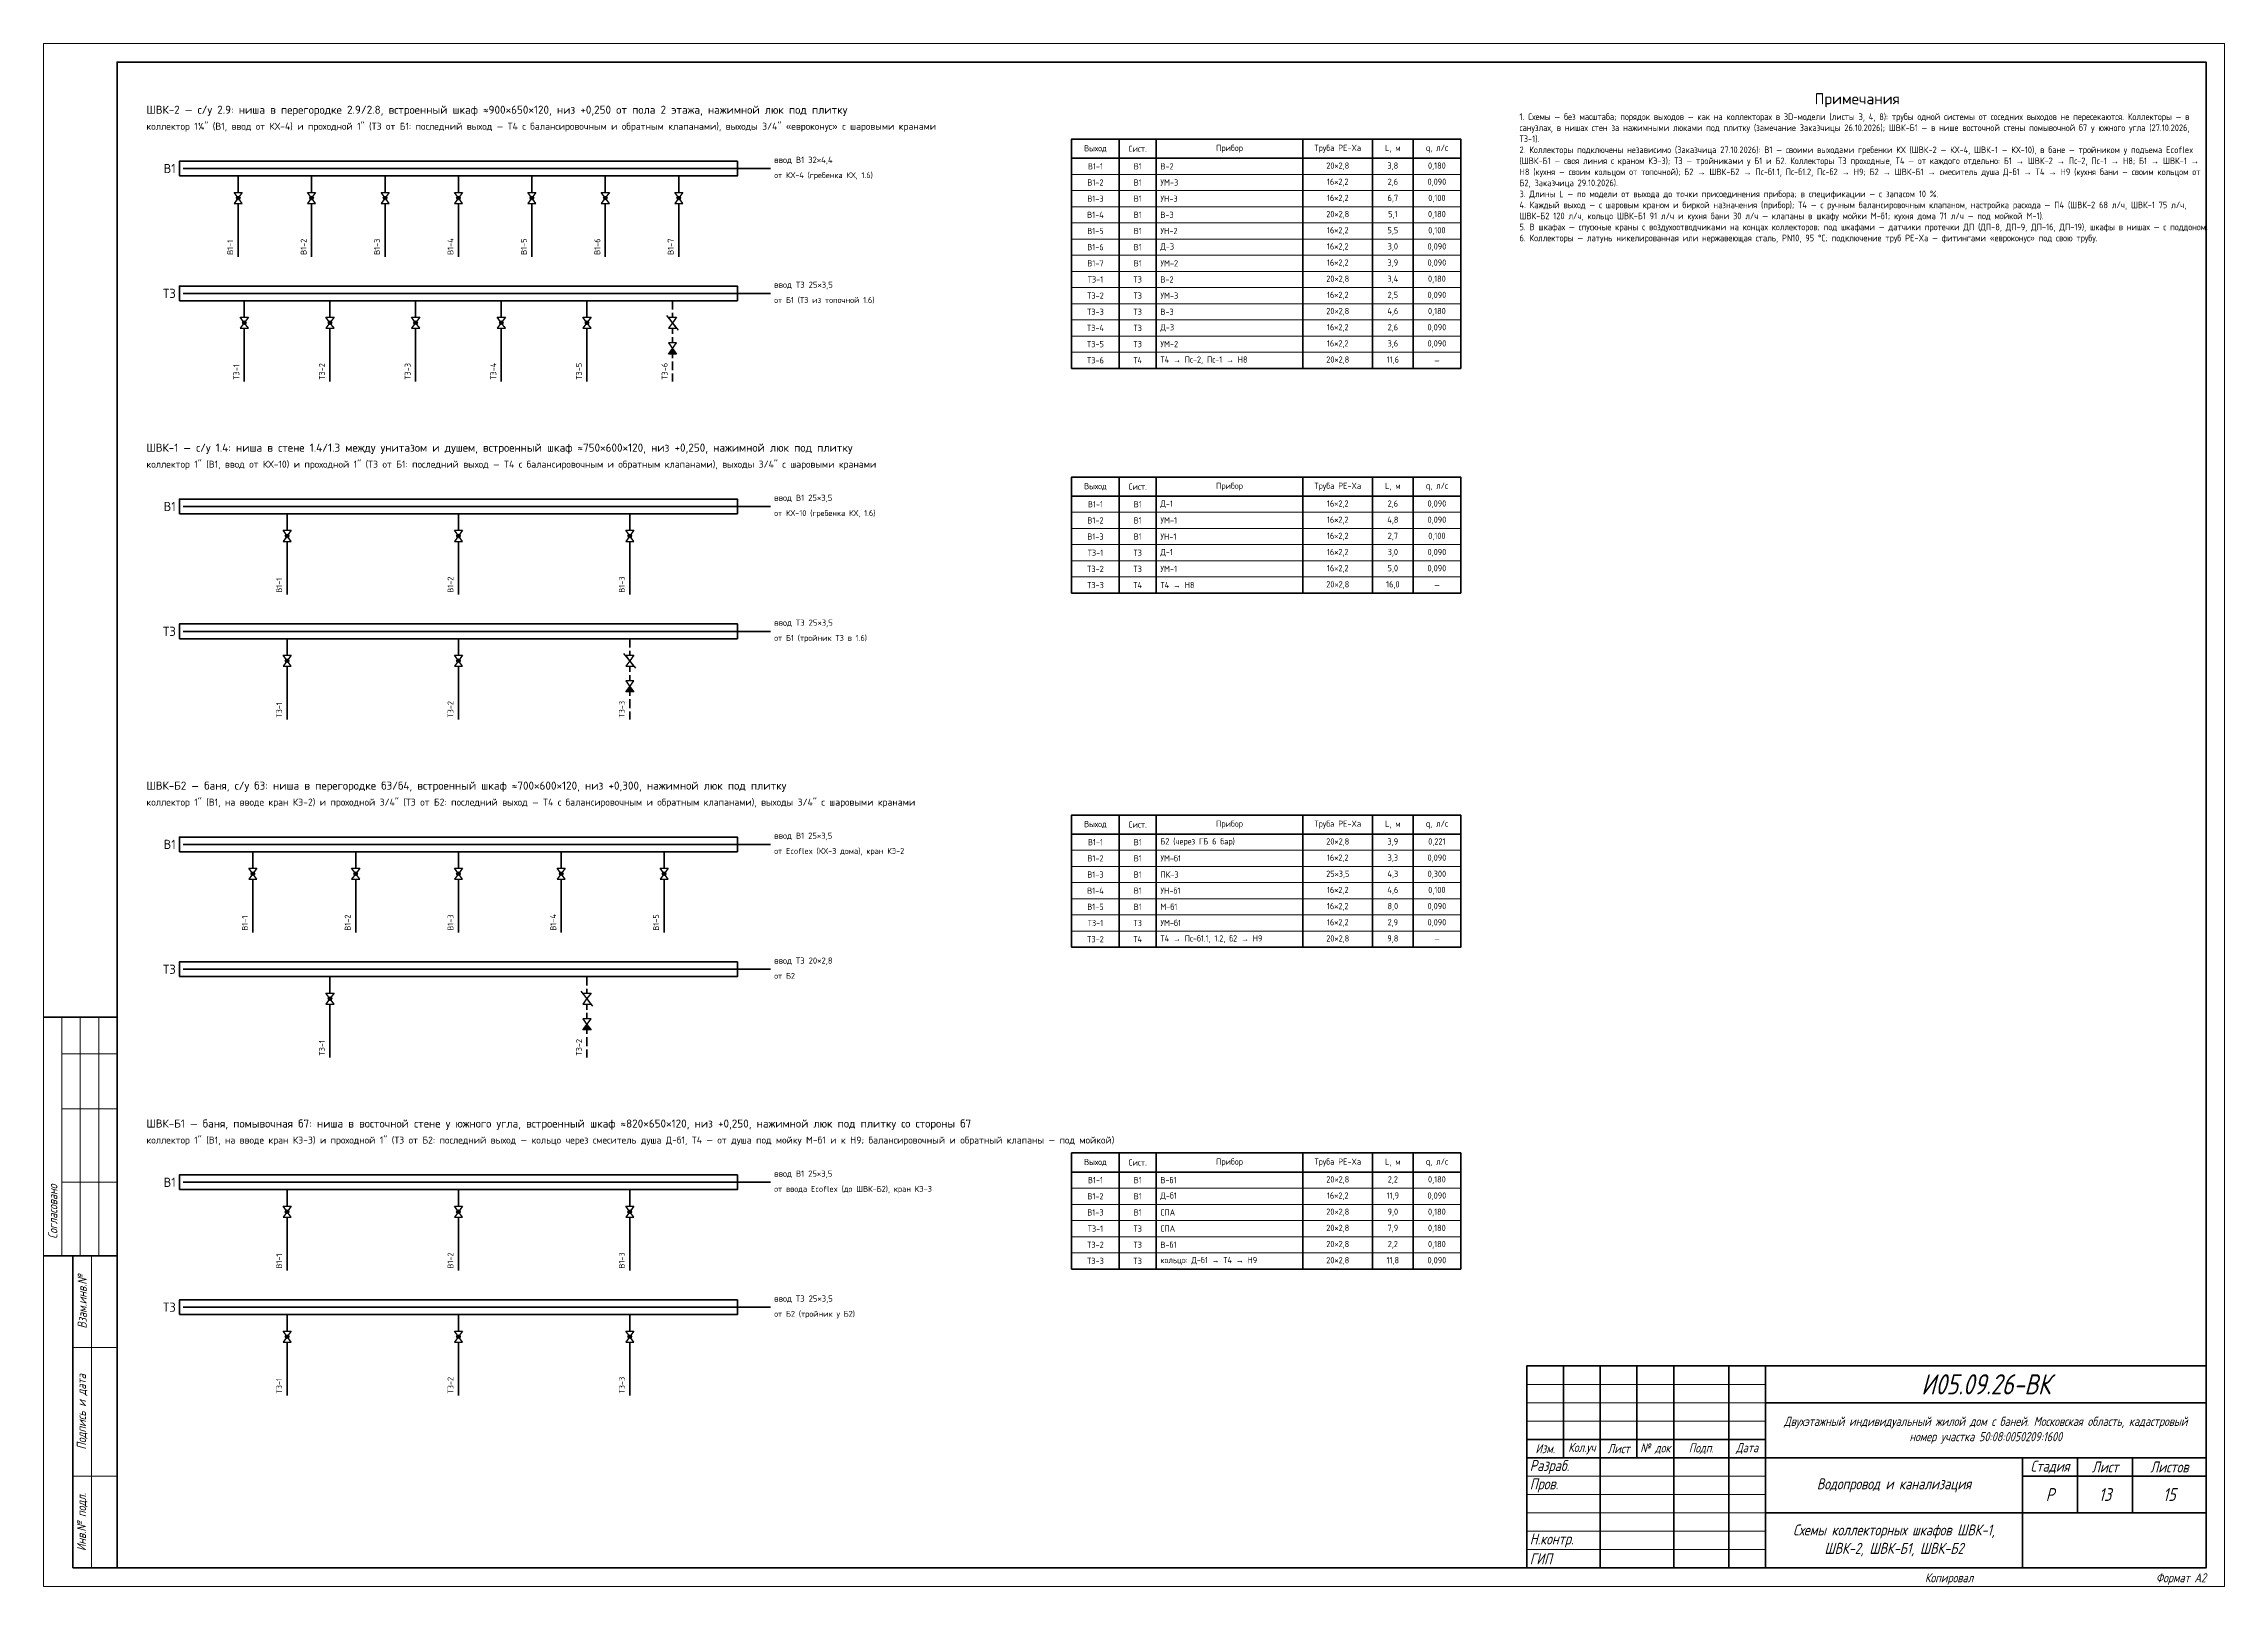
# Paper-space layout 'Лист' of a CAD drawing. Header units: millimetres. Extents: x 0 to 594, y 0 to 420.
import ezdxf
from ezdxf.enums import TextEntityAlignment as Align

# ---------------------------------------------------------------- set-up
doc = ezdxf.new("R2010")
doc.units = ezdxf.units.MM
doc.linetypes.add('ОВ_ШТРИХ', pattern=[330, 240, -90])
for name, color, linetype, lineweight in [('ВК_арматура', 7, 'Continuous', 25), ('ВК_В1', 150, 'Continuous', 35), ('ВК_марки', 7, 'Continuous', 18), ('ВК_оборуд', 7, 'Continuous', 35), ('ВК_Т3', 1, 'Continuous', 35), ('ВК_Т4', 30, 'Continuous', 35), ('ВК_текст', 7, 'Continuous', 18), ('Рамка', 7, 'Continuous', 50), ('Таблицы', 7, 'Continuous', 18), ('Текст', 7, 'Continuous', 18), ('Тонкие', 8, 'Continuous', 13)]:
    doc.layers.add(name, color=color, linetype=linetype, lineweight=lineweight)
doc.styles.add('GOST', font='isocpeur.ttf', dxfattribs={"width": 0.9})
doc.styles.add('GOST_I', font='isocpeur.ttf', dxfattribs={"width": 0.8})

psp = doc.layouts.new('Лист')

# ---------------------------------------------------------------- texts
at = {"layer": 'ВК_марки', "style": 'GOST'}
for s, p in [('В1', (36, 386)), ('Т3', (36, 352)), ('В1', (36, 294)), ('Т3', (36, 260)), ('В1', (36, 202)), ('Т3', (36, 168)), ('В1', (36, 110)), ('Т3', (36, 76))]:
    psp.add_text(s, height=2.5, dxfattribs=at).set_placement(p, align=Align.MIDDLE_RIGHT)
for s, p in [('В1-1', (52.1, 362.5)), ('В1-2', (72.1, 362.5)), ('В1-3', (92.1, 362.5)), ('В1-4', (112.1, 362.5)), ('В1-5', (132.1, 362.5)), ('В1-6', (152.1, 362.5)), ('В1-7', (172.1, 362.5)), ('Т3-2', (77.1, 328.5)), ('Т3-3', (100.43, 328.5)), ('Т3-4', (123.77, 328.5)), ('Т3-5', (147.1, 328.5)), ('Т3-1', (53.77, 328.5)), ('В1-1', (65.43, 270.5)), ('В1-2', (112.1, 270.5)), ('В1-3', (158.77, 270.5)), ('Т3-1', (65.43, 236.5)), ('Т3-2', (112.1, 236.5)), ('В1-1', (56.1, 178.5)), ('В1-2', (84.1, 178.5)), ('В1-3', (112.1, 178.5)), ('В1-4', (140.1, 178.5)), ('В1-5', (168.1, 178.5)), ('Т3-1', (77.1, 144.5)), ('В1-1', (65.43, 86.5)), ('В1-2', (112.1, 86.5)), ('В1-3', (158.77, 86.5)), ('Т3-1', (65.43, 52.5)), ('Т3-2', (112.1, 52.5)), ('Т3-3', (158.77, 52.5))]:
    psp.add_text(s, height=1.6, rotation=90, dxfattribs=at).set_placement(p, align=Align.BOTTOM_LEFT)
at = {"layer": 'ВК_текст', "style": 'GOST'}
for s, p in [('ввод В1 32×4,4', (199, 387)), ('ввод Т3 25×3,5', (199, 353)), ('ввод В1 25×3,5', (199, 295)), ('ввод Т3 25×3,5', (199, 261)), ('ввод В1 25×3,5', (199, 203)), ('ввод Т3 20×2,8', (199, 169)), ('ввод В1 25×3,5', (199, 111)), ('ввод Т3 25×3,5', (199, 77))]:
    psp.add_text(s, height=1.7, dxfattribs=at).set_placement(p, align=Align.BOTTOM_LEFT)
for s, p in [('от КХ-4 (гребенка КХ, 1.6)', (199, 385)), ('от Б1 (Т3 из топочной 1.6)', (199, 351)), ('от КХ-10 (гребенка КХ, 1.6)', (199, 293)), ('от Б1 (тройник Т3 в 1.6)', (199, 259)), ('от Ecoflex (КХ-3 дома), кран КЭ-2', (199, 201)), ('от Б2', (199, 167)), ('от ввода Ecoflex (до ШВК-Б2), кран КЭ-3', (199, 109)), ('от Б2 (тройник у Б2)', (199, 75))]:
    psp.add_text(s, height=1.6, dxfattribs=at).set_placement(p, align=Align.TOP_LEFT)
at = {"layer": 'Текст', "style": 'GOST'}
psp.add_text('Примечания', height=3, dxfattribs=at).set_placement((494, 405), align=Align.MIDDLE_CENTER)
for s, height, p in [('коллектор 1¼" (В1, ввод от КХ-4) и проходной 1" (Т3 от Б1: последний выход — Т4 с балансировочным и обратным клапанами), выходы 3/4" «евроконус» с шаровыми кранами', 1.9, (28, 397.5)), ('ШВК-2 — с/у 2.9: ниша в перегородке 2.9/2.8, встроенный шкаф ≈900×650×120, низ +0,250 от пола 2 этажа, нажимной люк под плитку', 2.2, (28, 402)), ('ШВК-1 — с/у 1.4: ниша в стене 1.4/1.3 между унитазом и душем, встроенный шкаф ≈750×600×120, низ +0,250, нажимной люк под плитку', 2.2, (28, 310)), ('коллектор 1" (В1, ввод от КХ-10) и проходной 1" (Т3 от Б1: последний выход — Т4 с балансировочным и обратным клапанами), выходы 3/4" с шаровыми кранами', 1.9, (28, 305.5)), ('коллектор 1" (В1, на вводе кран КЭ-2) и проходной 3/4" (Т3 от Б2: последний выход — Т4 с балансировочным и обратным клапанами), выходы 3/4" с шаровыми кранами', 1.9, (28, 213.5)), ('ШВК-Б2 — баня, с/у б3: ниша в перегородке б3/б4, встроенный шкаф ≈700×600×120, низ +0,300, нажимной люк под плитку', 2.2, (28, 218)), ('ШВК-Б1 — баня, помывочная б7: ниша в восточной стене у южного угла, встроенный шкаф ≈820×650×120, низ +0,250, нажимной люк под плитку со стороны б7', 2.2, (28, 126)), ('коллектор 1" (В1, на вводе кран КЭ-3) и проходной 1" (Т3 от Б2: последний выход — кольцо через смеситель душа Д-б1, Т4 — от душа под мойку М-б1 и к Н9; балансировочный и обратный клапаны — под мойкой)', 1.9, (28, 121.5))]:
    psp.add_text(s, height=height, dxfattribs=at).set_placement(p, align=Align.MIDDLE_LEFT)
at = {"layer": 'Текст'}
for s, insert, char_height, width, attachment_point, style in [('1. Схемы — без масштаба; порядок выходов — как на коллекторах в 3D-модели (листы 3, 4, 8): трубы одной системы от соседних выходов не пересекаются. Коллекторы — в санузлах, в нишах стен за нажимными люками под плитку (замечание Заказчицы 26.10.2026); ШВК-Б1 — в нише восточной стены помывочной б7 у южного угла (27.10.2026, ТЗ-1).\\P2. Коллекторы подключены независимо (Заказчица 27.10.2026): В1 — своими выходами гребенки КХ (ШВК-2 — КХ-4, ШВК-1 — КХ-10), в бане — тройником у подъема Ecoflex (ШВК-Б1 — своя линия с краном КЭ-3); Т3 — тройниками у Б1 и Б2. Коллекторы Т3 проходные, Т4 — от каждого отдельно: Б1 → ШВК-2 → Пс-2, Пс-1 → Н8; Б1 → ШВК-1 → Н8 (кухня — своим кольцом от топочной); Б2 → ШВК-Б2 → Пс-б1.1, Пс-б1.2, Пс-б2 → Н9; Б2 → ШВК-Б1 → смеситель душа Д-б1 → Т4 → Н9 (кухня бани — своим кольцом от Б2, Заказчица 29.10.2026).\\P3. Длины L — по модели от выхода до точки присоединения прибора; в спецификации — с запасом 10 %.\\P4. Каждый выход — с шаровым краном и биркой назначения (прибор); Т4 — с ручным балансировочным клапаном, настройка расхода — П4 (ШВК-2 68 л/ч, ШВК-1 75 л/ч, ШВК-Б2 120 л/ч, кольцо ШВК-Б1 91 л/ч и кухня бани 30 л/ч — клапаны в шкафу мойки М-б1; кухня дома 71 л/ч — под мойкой М-1).\\P5. В шкафах — спускные краны с воздухоотводчиками на концах коллекторов; под шкафами — датчики протечки ДП (ДП-8, ДП-9, ДП-16, ДП-19), шкафы в нишах — с поддоном.\\P6. Коллекторы — латунь никелированная или нержавеющая сталь, PN10, 95 °С; подключение труб PE-Xa — фитингами «евроконус» под свою трубу.', (402, 401), 1.8, 184, 1, 'GOST'), ('Выход', (286.5, 391.4), 1.7, 11, 5, 'GOST'), ('Сист.', (298, 391.4), 1.7, 8, 5, 'GOST'), ('Прибор', (323, 391.4), 1.7, 38, 5, 'GOST'), ('Труба PE-Xa', (352.5, 391.4), 1.7, 17, 5, 'GOST'), ('L, м', (367.5, 391.4), 1.7, 9, 5, 'GOST'), ('q, л/с', (379.5, 391.4), 1.7, 11, 5, 'GOST'), ('В1-1', (286.5, 386.6), 1.7, 11, 5, 'GOST'), ('В1', (298, 386.6), 1.7, 8, 5, 'GOST'), ('В-2', (304.2, 386.6), 1.7, 37.6, 4, 'GOST'), ('20×2,8', (352.5, 386.6), 1.7, 17, 5, 'GOST'), ('3,8', (367.5, 386.6), 1.7, 9, 5, 'GOST'), ('0,180', (379.5, 386.6), 1.7, 11, 5, 'GOST'), ('В1-2', (286.5, 382.2), 1.7, 11, 5, 'GOST'), ('В1', (298, 382.2), 1.7, 8, 5, 'GOST'), ('УМ-3', (304.2, 382.2), 1.7, 37.6, 4, 'GOST'), ('16×2,2', (352.5, 382.2), 1.7, 17, 5, 'GOST'), ('2,6', (367.5, 382.2), 1.7, 9, 5, 'GOST'), ('0,090', (379.5, 382.2), 1.7, 11, 5, 'GOST'), ('В1-4', (286.5, 373.4), 1.7, 11, 5, 'GOST'), ('В1-3', (286.5, 377.8), 1.7, 11, 5, 'GOST'), ('В1', (298, 377.8), 1.7, 8, 5, 'GOST'), ('В1', (298, 373.4), 1.7, 8, 5, 'GOST'), ('УН-3', (304.2, 377.8), 1.7, 37.6, 4, 'GOST'), ('В-3', (304.2, 373.4), 1.7, 37.6, 4, 'GOST'), ('20×2,8', (352.5, 373.4), 1.7, 17, 5, 'GOST'), ('16×2,2', (352.5, 377.8), 1.7, 17, 5, 'GOST'), ('6,7', (367.5, 377.8), 1.7, 9, 5, 'GOST'), ('5,1', (367.5, 373.4), 1.7, 9, 5, 'GOST'), ('0,180', (379.5, 373.4), 1.7, 11, 5, 'GOST'), ('0,100', (379.5, 377.8), 1.7, 11, 5, 'GOST'), ('В1-5', (286.5, 369), 1.7, 11, 5, 'GOST'), ('В1', (298, 369), 1.7, 8, 5, 'GOST'), ('УН-2', (304.2, 369), 1.7, 37.6, 4, 'GOST'), ('16×2,2', (352.5, 369), 1.7, 17, 5, 'GOST'), ('5,5', (367.5, 369), 1.7, 9, 5, 'GOST'), ('0,100', (379.5, 369), 1.7, 11, 5, 'GOST'), ('В1-6', (286.5, 364.6), 1.7, 11, 5, 'GOST'), ('В1', (298, 364.6), 1.7, 8, 5, 'GOST'), ('Д-3', (304.2, 364.6), 1.7, 37.6, 4, 'GOST'), ('16×2,2', (352.5, 364.6), 1.7, 17, 5, 'GOST'), ('3,0', (367.5, 364.6), 1.7, 9, 5, 'GOST'), ('0,090', (379.5, 364.6), 1.7, 11, 5, 'GOST'), ('Т3-1', (286.5, 355.8), 1.7, 11, 5, 'GOST'), ('В1-7', (286.5, 360.2), 1.7, 11, 5, 'GOST'), ('Т3', (298, 355.8), 1.7, 8, 5, 'GOST'), ('В1', (298, 360.2), 1.7, 8, 5, 'GOST'), ('УМ-2', (304.2, 360.2), 1.7, 37.6, 4, 'GOST'), ('В-2', (304.2, 355.8), 1.7, 37.6, 4, 'GOST'), ('20×2,8', (352.5, 355.8), 1.7, 17, 5, 'GOST'), ('16×2,2', (352.5, 360.2), 1.7, 17, 5, 'GOST'), ('3,4', (367.5, 355.8), 1.7, 9, 5, 'GOST'), ('3,9', (367.5, 360.2), 1.7, 9, 5, 'GOST'), ('0,090', (379.5, 360.2), 1.7, 11, 5, 'GOST'), ('0,180', (379.5, 355.8), 1.7, 11, 5, 'GOST'), ('Т3-2', (286.5, 351.4), 1.7, 11, 5, 'GOST'), ('Т3', (298, 351.4), 1.7, 8, 5, 'GOST'), ('УМ-3', (304.2, 351.4), 1.7, 37.6, 4, 'GOST'), ('16×2,2', (352.5, 351.4), 1.7, 17, 5, 'GOST'), ('2,5', (367.5, 351.4), 1.7, 9, 5, 'GOST'), ('0,090', (379.5, 351.4), 1.7, 11, 5, 'GOST'), ('Т3-3', (286.5, 347), 1.7, 11, 5, 'GOST'), ('Т3', (298, 347), 1.7, 8, 5, 'GOST'), ('В-3', (304.2, 347), 1.7, 37.6, 4, 'GOST'), ('20×2,8', (352.5, 347), 1.7, 17, 5, 'GOST'), ('4,6', (367.5, 347), 1.7, 9, 5, 'GOST'), ('0,180', (379.5, 347), 1.7, 11, 5, 'GOST'), ('Т3-4', (286.5, 342.6), 1.7, 11, 5, 'GOST'), ('Т3-5', (286.5, 338.2), 1.7, 11, 5, 'GOST'), ('Т3', (298, 342.6), 1.7, 8, 5, 'GOST'), ('Т3', (298, 338.2), 1.7, 8, 5, 'GOST'), ('Д-3', (304.2, 342.6), 1.7, 37.6, 4, 'GOST'), ('УМ-2', (304.2, 338.2), 1.7, 37.6, 4, 'GOST'), ('16×2,2', (352.5, 342.6), 1.7, 17, 5, 'GOST'), ('16×2,2', (352.5, 338.2), 1.7, 17, 5, 'GOST'), ('3,6', (367.5, 338.2), 1.7, 9, 5, 'GOST'), ('2,6', (367.5, 342.6), 1.7, 9, 5, 'GOST'), ('0,090', (379.5, 342.6), 1.7, 11, 5, 'GOST'), ('0,090', (379.5, 338.2), 1.7, 11, 5, 'GOST'), ('Т3-6', (286.5, 333.8), 1.7, 11, 5, 'GOST'), ('Т4', (298, 333.8), 1.7, 8, 5, 'GOST'), ('Т4 → Пс-2, Пс-1 → Н8', (304.2, 333.8), 1.7, 37.6, 4, 'GOST'), ('20×2,8', (352.5, 333.8), 1.7, 17, 5, 'GOST'), ('11,6', (367.5, 333.8), 1.7, 9, 5, 'GOST'), ('—', (379.5, 333.8), 1.7, 11, 5, 'GOST'), ('Выход', (286.5, 299.4), 1.7, 11, 5, 'GOST'), ('Сист.', (298, 299.4), 1.7, 8, 5, 'GOST'), ('Прибор', (323, 299.4), 1.7, 38, 5, 'GOST'), ('Труба PE-Xa', (352.5, 299.4), 1.7, 17, 5, 'GOST'), ('L, м', (367.5, 299.4), 1.7, 9, 5, 'GOST'), ('q, л/с', (379.5, 299.4), 1.7, 11, 5, 'GOST'), ('В1-1', (286.5, 294.6), 1.7, 11, 5, 'GOST'), ('В1', (298, 294.6), 1.7, 8, 5, 'GOST'), ('Д-1', (304.2, 294.6), 1.7, 37.6, 4, 'GOST'), ('16×2,2', (352.5, 294.6), 1.7, 17, 5, 'GOST'), ('16×2,2', (352.5, 290.2), 1.7, 17, 5, 'GOST'), ('4,8', (367.5, 290.2), 1.7, 9, 5, 'GOST'), ('2,6', (367.5, 294.6), 1.7, 9, 5, 'GOST'), ('0,090', (379.5, 294.6), 1.7, 11, 5, 'GOST'), ('0,090', (379.5, 290.2), 1.7, 11, 5, 'GOST'), ('В1-3', (286.5, 285.8), 1.7, 11, 5, 'GOST'), ('В1-2', (286.5, 290.2), 1.7, 11, 5, 'GOST'), ('В1', (298, 290.2), 1.7, 8, 5, 'GOST'), ('В1', (298, 285.8), 1.7, 8, 5, 'GOST'), ('УМ-1', (304.2, 290.2), 1.7, 37.6, 4, 'GOST'), ('УН-1', (304.2, 285.8), 1.7, 37.6, 4, 'GOST'), ('16×2,2', (352.5, 285.8), 1.7, 17, 5, 'GOST'), ('2,7', (367.5, 285.8), 1.7, 9, 5, 'GOST'), ('0,100', (379.5, 285.8), 1.7, 11, 5, 'GOST'), ('Т3-1', (286.5, 281.4), 1.7, 11, 5, 'GOST'), ('Т3', (298, 281.4), 1.7, 8, 5, 'GOST'), ('Д-1', (304.2, 281.4), 1.7, 37.6, 4, 'GOST'), ('16×2,2', (352.5, 281.4), 1.7, 17, 5, 'GOST'), ('3,0', (367.5, 281.4), 1.7, 9, 5, 'GOST'), ('0,090', (379.5, 281.4), 1.7, 11, 5, 'GOST'), ('Т3-3', (286.5, 272.6), 1.7, 11, 5, 'GOST'), ('Т3-2', (286.5, 277), 1.7, 11, 5, 'GOST'), ('Т4', (298, 272.6), 1.7, 8, 5, 'GOST'), ('Т3', (298, 277), 1.7, 8, 5, 'GOST'), ('УМ-1', (304.2, 277), 1.7, 37.6, 4, 'GOST'), ('Т4 → Н8', (304.2, 272.6), 1.7, 37.6, 4, 'GOST'), ('20×2,8', (352.5, 272.6), 1.7, 17, 5, 'GOST'), ('16×2,2', (352.5, 277), 1.7, 17, 5, 'GOST'), ('16,0', (367.5, 272.6), 1.7, 9, 5, 'GOST'), ('5,0', (367.5, 277), 1.7, 9, 5, 'GOST'), ('0,090', (379.5, 277), 1.7, 11, 5, 'GOST'), ('—', (379.5, 272.6), 1.7, 11, 5, 'GOST'), ('Выход', (286.5, 207.4), 1.7, 11, 5, 'GOST'), ('Сист.', (298, 207.4), 1.7, 8, 5, 'GOST'), ('Прибор', (323, 207.4), 1.7, 38, 5, 'GOST'), ('Труба PE-Xa', (352.5, 207.4), 1.7, 17, 5, 'GOST'), ('L, м', (367.5, 207.4), 1.7, 9, 5, 'GOST'), ('q, л/с', (379.5, 207.4), 1.7, 11, 5, 'GOST'), ('В1-1', (286.5, 202.6), 1.7, 11, 5, 'GOST'), ('В1', (298, 202.6), 1.7, 8, 5, 'GOST'), ('Б2 (через ГБ 6 бар)', (304.2, 202.6), 1.7, 37.6, 4, 'GOST'), ('20×2,8', (352.5, 202.6), 1.7, 17, 5, 'GOST'), ('3,9', (367.5, 202.6), 1.7, 9, 5, 'GOST'), ('0,221', (379.5, 202.6), 1.7, 11, 5, 'GOST'), ('В1-2', (286.5, 198.2), 1.7, 11, 5, 'GOST'), ('В1', (298, 198.2), 1.7, 8, 5, 'GOST'), ('УМ-б1', (304.2, 198.2), 1.7, 37.6, 4, 'GOST'), ('16×2,2', (352.5, 198.2), 1.7, 17, 5, 'GOST'), ('3,3', (367.5, 198.2), 1.7, 9, 5, 'GOST'), ('0,090', (379.5, 198.2), 1.7, 11, 5, 'GOST'), ('В1-4', (286.5, 189.4), 1.7, 11, 5, 'GOST'), ('В1-3', (286.5, 193.8), 1.7, 11, 5, 'GOST'), ('В1', (298, 193.8), 1.7, 8, 5, 'GOST'), ('В1', (298, 189.4), 1.7, 8, 5, 'GOST'), ('УН-б1', (304.2, 189.4), 1.7, 37.6, 4, 'GOST'), ('ПК-3', (304.2, 193.8), 1.7, 37.6, 4, 'GOST'), ('25×3,5', (352.5, 193.8), 1.7, 17, 5, 'GOST'), ('16×2,2', (352.5, 189.4), 1.7, 17, 5, 'GOST'), ('4,6', (367.5, 189.4), 1.7, 9, 5, 'GOST'), ('4,3', (367.5, 193.8), 1.7, 9, 5, 'GOST'), ('0,300', (379.5, 193.8), 1.7, 11, 5, 'GOST'), ('0,100', (379.5, 189.4), 1.7, 11, 5, 'GOST'), ('В1-5', (286.5, 185), 1.7, 11, 5, 'GOST'), ('В1', (298, 185), 1.7, 8, 5, 'GOST'), ('М-б1', (304.2, 185), 1.7, 37.6, 4, 'GOST'), ('16×2,2', (352.5, 185), 1.7, 17, 5, 'GOST'), ('8,0', (367.5, 185), 1.7, 9, 5, 'GOST'), ('0,090', (379.5, 185), 1.7, 11, 5, 'GOST'), ('Т3-1', (286.5, 180.6), 1.7, 11, 5, 'GOST'), ('Т3', (298, 180.6), 1.7, 8, 5, 'GOST'), ('УМ-б1', (304.2, 180.6), 1.7, 37.6, 4, 'GOST'), ('16×2,2', (352.5, 180.6), 1.7, 17, 5, 'GOST'), ('2,9', (367.5, 180.6), 1.7, 9, 5, 'GOST'), ('0,090', (379.5, 180.6), 1.7, 11, 5, 'GOST'), ('Т3-2', (286.5, 176.2), 1.7, 11, 5, 'GOST'), ('Т4', (298, 176.2), 1.7, 8, 5, 'GOST'), ('Т4 → Пс-б1.1, 1.2, б2 → Н9', (304.2, 176.2), 1.7, 37.6, 4, 'GOST'), ('20×2,8', (352.5, 176.2), 1.7, 17, 5, 'GOST'), ('9,8', (367.5, 176.2), 1.7, 9, 5, 'GOST'), ('—', (379.5, 176.2), 1.7, 11, 5, 'GOST'), ('Выход', (286.5, 115.4), 1.7, 11, 5, 'GOST'), ('Сист.', (298, 115.4), 1.7, 8, 5, 'GOST'), ('Прибор', (323, 115.4), 1.7, 38, 5, 'GOST'), ('Труба PE-Xa', (352.5, 115.4), 1.7, 17, 5, 'GOST'), ('L, м', (367.5, 115.4), 1.7, 9, 5, 'GOST'), ('q, л/с', (379.5, 115.4), 1.7, 11, 5, 'GOST'), ('В1-2', (286.5, 106.2), 1.7, 11, 5, 'GOST'), ('В1-1', (286.5, 110.6), 1.7, 11, 5, 'GOST'), ('В1', (298, 110.6), 1.7, 8, 5, 'GOST'), ('В1', (298, 106.2), 1.7, 8, 5, 'GOST'), ('Д-б1', (304.2, 106.2), 1.7, 37.6, 4, 'GOST'), ('В-б1', (304.2, 110.6), 1.7, 37.6, 4, 'GOST'), ('20×2,8', (352.5, 110.6), 1.7, 17, 5, 'GOST'), ('16×2,2', (352.5, 106.2), 1.7, 17, 5, 'GOST'), ('11,9', (367.5, 106.2), 1.7, 9, 5, 'GOST'), ('2,2', (367.5, 110.6), 1.7, 9, 5, 'GOST'), ('0,090', (379.5, 106.2), 1.7, 11, 5, 'GOST'), ('0,180', (379.5, 110.6), 1.7, 11, 5, 'GOST'), ('В1-3', (286.5, 101.8), 1.7, 11, 5, 'GOST'), ('В1', (298, 101.8), 1.7, 8, 5, 'GOST'), ('СПА', (304.2, 101.8), 1.7, 37.6, 4, 'GOST'), ('20×2,8', (352.5, 101.8), 1.7, 17, 5, 'GOST'), ('9,0', (367.5, 101.8), 1.7, 9, 5, 'GOST'), ('0,180', (379.5, 101.8), 1.7, 11, 5, 'GOST'), ('Т3-1', (286.5, 97.4), 1.7, 11, 5, 'GOST'), ('Т3', (298, 97.4), 1.7, 8, 5, 'GOST'), ('СПА', (304.2, 97.4), 1.7, 37.6, 4, 'GOST'), ('20×2,8', (352.5, 97.4), 1.7, 17, 5, 'GOST'), ('7,9', (367.5, 97.4), 1.7, 9, 5, 'GOST'), ('0,180', (379.5, 97.4), 1.7, 11, 5, 'GOST'), ('Т3-3', (286.5, 88.6), 1.7, 11, 5, 'GOST'), ('Т3-2', (286.5, 93), 1.7, 11, 5, 'GOST'), ('Т3', (298, 93), 1.7, 8, 5, 'GOST'), ('Т3', (298, 88.6), 1.7, 8, 5, 'GOST'), ('кольцо: Д-б1 → Т4 → Н9', (304.2, 88.6), 1.7, 37.6, 4, 'GOST'), ('В-б1', (304.2, 93), 1.7, 37.6, 4, 'GOST'), ('20×2,8', (352.5, 93), 1.7, 17, 5, 'GOST'), ('20×2,8', (352.5, 88.6), 1.7, 17, 5, 'GOST'), ('11,8', (367.5, 88.6), 1.7, 9, 5, 'GOST'), ('2,2', (367.5, 93), 1.7, 9, 5, 'GOST'), ('0,090', (379.5, 88.6), 1.7, 11, 5, 'GOST'), ('0,180', (379.5, 93), 1.7, 11, 5, 'GOST'), ('{\\W0.8;\\Q15;Двухэтажный индивидуальный жилой дом с баней. Московская область, кадастровый номер участка 50:08:0050209:1600}', (529, 42.5), 2.5, 116, 5, 'GOST_I'), ('{\\W0.8;\\Q15;Водопровод и канализация}', (504, 27.5), 3, 66, 5, 'GOST_I'), ('{\\W0.8;\\Q15;Схемы коллекторных шкафов ШВК-1, ШВК-2, ШВК-Б1, ШВК-Б2}', (504, 12.5), 3, 66, 5, 'GOST_I')]:
    psp.add_mtext(s, dxfattribs=dict(at, insert=insert, char_height=char_height, width=width, attachment_point=attachment_point, style=style))
at = {"layer": 'Текст', "char_height": 2.5, "attachment_point": 5, "rotation": 90, "style": 'GOST_I'}
for s, insert in [('{\\W0.8;\\Q15;Согласовано}', (2.5, 102)), ('{\\W0.8;\\Q15;Взам.инв.№}', (10.5, 77.5)), ('{\\W0.8;\\Q15;Подпись и дата}', (10.5, 47.5)), ('{\\W0.8;\\Q15;Инв.№ подл.}', (10.5, 17.5))]:
    psp.add_mtext(s, dxfattribs=dict(at, insert=insert))
at = {"layer": 'Текст', "style": 'GOST_I'}
for s, insert, char_height, attachment_point in [('{\\W0.8;\\Q15;И05.09.26-ВК}', (529, 55), 5.5, 5), ('{\\W0.8;\\Q15;Изм.}', (409, 37.5), 2.5, 5), ('{\\W0.8;\\Q15;Кол.уч}', (419, 37.5), 2.5, 5), ('{\\W0.8;\\Q15;Лист}', (429, 37.5), 2.5, 5), ('{\\W0.8;\\Q15;№ док}', (439, 37.5), 2.5, 5), ('{\\W0.8;\\Q15;Подп.}', (451.5, 37.5), 2.5, 5), ('{\\W0.8;\\Q15;Дата}', (464, 37.5), 2.5, 5), ('{\\W0.8;\\Q15;Разраб.}', (404.8, 32.5), 3, 4), ('{\\W0.8;\\Q15;}', (424.8, 32.5), 3, 4), ('{\\W0.8;\\Q15;}', (459.6, 32.5), 3, 4), ('{\\W0.8;\\Q15;Стадия}', (546.5, 32.5), 3, 5), ('{\\W0.8;\\Q15;Лист}', (561.5, 32.5), 3, 5), ('{\\W0.8;\\Q15;Листов}', (579, 32.5), 3, 5), ('{\\W0.8;\\Q15;Пров.}', (404.8, 27.5), 3, 4), ('{\\W0.8;\\Q15;}', (424.8, 27.5), 3, 4), ('{\\W0.8;\\Q15;}', (459.6, 27.5), 3, 4), ('{\\W0.8;\\Q15;Р}', (546.5, 25), 3.5, 5), ('{\\W0.8;\\Q15;13}', (561.5, 25), 3.5, 5), ('{\\W0.8;\\Q15;15}', (579, 25), 3.5, 5), ('{\\W0.8;\\Q15;Н.контр.}', (404.8, 12.5), 3, 4), ('{\\W0.8;\\Q15;}', (424.8, 12.5), 3, 4), ('{\\W0.8;\\Q15;}', (459.6, 12.5), 3, 4), ('{\\W0.8;\\Q15;ГИП}', (404.8, 7.5), 3, 4), ('{\\W0.8;\\Q15;}', (424.8, 7.5), 3, 4), ('{\\W0.8;\\Q15;}', (459.6, 7.5), 3, 4), ('{\\W0.8;\\Q15;Копировал}', (519, 2), 2.5, 5), ('{\\W0.8;\\Q15;Формат А2}', (589, 2), 2.5, 6)]:
    psp.add_mtext(s, dxfattribs=dict(at, insert=insert, char_height=char_height, attachment_point=attachment_point))

# ---------------------------------------------------------------- linework, layer by layer
at = {"layer": 'ВК_В1', "lineweight": 70}
for points in [[(38, 386), (188, 386)], [(38, 294), (188, 294)], [(38, 202), (188, 202)], [(38, 110), (188, 110)]]:
    psp.add_lwpolyline(points, dxfattribs=at)
at = {"layer": 'ВК_В1'}
for points in [[(53, 384), (53, 362)], [(73, 384), (73, 362)], [(93, 384), (93, 362)], [(113, 384), (113, 362)], [(133, 384), (133, 362)], [(153, 384), (153, 362)], [(173, 384), (173, 362)], [(66.33, 292), (66.33, 270)], [(113, 292), (113, 270)], [(159.67, 292), (159.67, 270)], [(57, 200), (57, 178)], [(85, 200), (85, 178)], [(113, 200), (113, 178)], [(141, 200), (141, 178)], [(169, 200), (169, 178)], [(66.33, 108), (66.33, 86)], [(113, 108), (113, 86)], [(159.67, 108), (159.67, 86)]]:
    psp.add_lwpolyline(points, dxfattribs=at)
at = {"layer": 'ВК_В1', "lineweight": 50}
for points in [[(188, 386), (198, 386)], [(188, 294), (198, 294)], [(188, 202), (198, 202)], [(188, 110), (198, 110)]]:
    psp.add_lwpolyline(points, dxfattribs=at)
at = {"layer": 'ВК_оборуд'}
for points in [[(37, 384), (189, 384), (189, 388), (37, 388)], [(37, 350), (189, 350), (189, 354), (37, 354)], [(37, 292), (189, 292), (189, 296), (37, 296)], [(37, 258), (189, 258), (189, 262), (37, 262)], [(37, 200), (189, 200), (189, 204), (37, 204)], [(37, 166), (189, 166), (189, 170), (37, 170)], [(37, 108), (189, 108), (189, 112), (37, 112)], [(37, 74), (189, 74), (189, 78), (37, 78)]]:
    psp.add_lwpolyline(points, close=True, dxfattribs=at)
at = {"layer": 'ВК_Т3', "lineweight": 70}
for points in [[(38, 352), (188, 352)], [(38, 260), (188, 260)], [(38, 168), (188, 168)], [(38, 76), (188, 76)]]:
    psp.add_lwpolyline(points, dxfattribs=at)
at = {"layer": 'ВК_Т3', "lineweight": 50}
for points in [[(188, 352), (198, 352)], [(188, 260), (198, 260)], [(188, 168), (198, 168)], [(188, 76), (198, 76)]]:
    psp.add_lwpolyline(points, dxfattribs=at)
at = {"layer": 'ВК_Т3'}
for points in [[(54.67, 350), (54.67, 328)], [(78, 350), (78, 328)], [(101.33, 350), (101.33, 328)], [(124.67, 350), (124.67, 328)], [(148, 350), (148, 328)], [(66.33, 258), (66.33, 236)], [(113, 258), (113, 236)], [(78, 166), (78, 144)], [(66.33, 74), (66.33, 52)], [(113, 74), (113, 52)], [(159.67, 74), (159.67, 52)]]:
    psp.add_lwpolyline(points, dxfattribs=at)
at = {"layer": 'ВК_Т4', "linetype": 'ОВ_ШТРИХ', "ltscale": 0.01}
for points in [[(171.33, 350), (171.33, 328)], [(159.67, 258), (159.67, 236)], [(148, 166), (148, 144)]]:
    psp.add_lwpolyline(points, dxfattribs=at)
at = {"layer": 'Рамка', "lineweight": 50}
for points in [[(20, 5), (589, 5), (589, 415), (20, 415)], [(404, 5), (589, 5), (589, 60), (404, 60)]]:
    psp.add_lwpolyline(points, close=True, dxfattribs=at)
at = {"layer": 'Таблицы', "lineweight": 50}
for p, q in [((293, 394), (293, 331.6)), ((303, 394), (303, 331.6)), ((343, 394), (343, 331.6)), ((362, 394), (362, 331.6)), ((373, 394), (373, 331.6)), ((280, 388.8), (386, 388.8)), ((293, 302), (293, 270.4)), ((303, 302), (303, 270.4)), ((343, 302), (343, 270.4)), ((362, 302), (362, 270.4)), ((373, 302), (373, 270.4)), ((280, 296.8), (386, 296.8)), ((293, 210), (293, 174)), ((303, 210), (303, 174)), ((343, 210), (343, 174)), ((362, 210), (362, 174)), ((373, 210), (373, 174)), ((280, 204.8), (386, 204.8)), ((0, 155), (20, 155)), ((293, 118), (293, 86.4)), ((303, 118), (303, 86.4)), ((343, 118), (343, 86.4)), ((362, 118), (362, 86.4)), ((373, 118), (373, 86.4)), ((280, 112.8), (386, 112.8)), ((0, 90), (20, 90)), ((8, 5), (8, 90)), ((414, 35), (414, 60)), ((424, 5), (424, 60)), ((434, 35), (434, 60)), ((444, 5), (444, 60)), ((459, 5), (459, 60)), ((469, 5), (469, 60)), ((469, 50), (589, 50)), ((404, 40), (469, 40)), ((404, 35), (589, 35)), ((539, 5), (539, 35)), ((539, 30), (589, 30)), ((554, 20), (554, 35)), ((569, 20), (569, 35)), ((469, 20), (589, 20)), ((8, 5), (20, 5))]:
    psp.add_line(p, q, dxfattribs=at)
at = {"layer": 'Таблицы', "lineweight": 18}
for p, q in [((280, 384.4), (386, 384.4)), ((280, 380), (386, 380)), ((280, 375.6), (386, 375.6)), ((280, 371.2), (386, 371.2)), ((280, 366.8), (386, 366.8)), ((280, 362.4), (386, 362.4)), ((280, 358), (386, 358)), ((280, 353.6), (386, 353.6)), ((280, 349.2), (386, 349.2)), ((280, 344.8), (386, 344.8)), ((280, 340.4), (386, 340.4)), ((280, 336), (386, 336)), ((280, 331.6), (386, 331.6)), ((280, 292.4), (386, 292.4)), ((280, 288), (386, 288)), ((280, 283.6), (386, 283.6)), ((280, 279.2), (386, 279.2)), ((280, 274.8), (386, 274.8)), ((280, 270.4), (386, 270.4)), ((280, 200.4), (386, 200.4)), ((280, 196), (386, 196)), ((280, 191.6), (386, 191.6)), ((280, 187.2), (386, 187.2)), ((280, 182.8), (386, 182.8)), ((280, 178.4), (386, 178.4)), ((280, 174), (386, 174)), ((280, 108.4), (386, 108.4)), ((280, 104), (386, 104)), ((280, 99.6), (386, 99.6)), ((280, 95.2), (386, 95.2)), ((280, 90.8), (386, 90.8)), ((280, 86.4), (386, 86.4)), ((404, 55), (469, 55)), ((404, 50), (469, 50)), ((404, 45), (469, 45)), ((404, 30), (469, 30)), ((404, 25), (469, 25)), ((404, 20), (469, 20)), ((404, 15), (469, 15)), ((404, 10), (469, 10))]:
    psp.add_line(p, q, dxfattribs=at)
at = {"layer": 'Таблицы'}
for p, q in [((5, 90), (5, 155)), ((10, 90), (10, 155)), ((15, 90), (15, 155)), ((5, 145), (20, 145)), ((5, 130), (20, 130)), ((5, 110), (20, 110)), ((13, 5), (13, 90)), ((8, 65), (20, 65)), ((8, 30), (20, 30))]:
    psp.add_line(p, q, dxfattribs=at)
at = {"layer": 'Таблицы', "lineweight": 50}
for points in [[(280, 331.6), (386, 331.6), (386, 394), (280, 394)], [(280, 270.4), (386, 270.4), (386, 302), (280, 302)], [(280, 174), (386, 174), (386, 210), (280, 210)], [(280, 86.4), (386, 86.4), (386, 118), (280, 118)]]:
    psp.add_lwpolyline(points, close=True, dxfattribs=at)
at = {"layer": 'Тонкие'}
psp.add_lwpolyline([(0, 0), (594, 0), (594, 420), (0, 420)], close=True, dxfattribs=at)

psp.set_redraw_order([(e.dxf.handle, doc.entitydb.next_handle()) for e in psp.query("TEXT MTEXT ATTDEF DIMENSION ARC_DIMENSION")])  # texts and dimensions are drawn at this point

# ---------------------------------------------------------------- next in the draw order: wipeouts: each hides what was drawn before it
for points in [[(51.9, 376.5), (54.1, 376.5), (54.1, 379.5), (51.9, 379.5)], [(71.9, 376.5), (74.1, 376.5), (74.1, 379.5), (71.9, 379.5)], [(91.9, 376.5), (94.1, 376.5), (94.1, 379.5), (91.9, 379.5)], [(111.9, 376.5), (114.1, 376.5), (114.1, 379.5), (111.9, 379.5)], [(131.9, 376.5), (134.1, 376.5), (134.1, 379.5), (131.9, 379.5)], [(151.9, 376.5), (154.1, 376.5), (154.1, 379.5), (151.9, 379.5)], [(171.9, 376.5), (174.1, 376.5), (174.1, 379.5), (171.9, 379.5)], [(53.57, 342.5), (55.77, 342.5), (55.77, 345.5), (53.57, 345.5)], [(76.9, 342.5), (79.1, 342.5), (79.1, 345.5), (76.9, 345.5)], [(100.23, 342.5), (102.43, 342.5), (102.43, 345.5), (100.23, 345.5)], [(123.57, 342.5), (125.77, 342.5), (125.77, 345.5), (123.57, 345.5)], [(146.9, 342.5), (149.1, 342.5), (149.1, 345.5), (146.9, 345.5)], [(170.23, 342.5), (172.43, 342.5), (172.43, 345.5), (170.23, 345.5)], [(170.23, 335.5), (172.43, 335.5), (172.43, 338.5), (170.23, 338.5)], [(65.23, 284.5), (67.43, 284.5), (67.43, 287.5), (65.23, 287.5)], [(111.9, 284.5), (114.1, 284.5), (114.1, 287.5), (111.9, 287.5)], [(158.57, 284.5), (160.77, 284.5), (160.77, 287.5), (158.57, 287.5)], [(65.23, 250.5), (67.43, 250.5), (67.43, 253.5), (65.23, 253.5)], [(111.9, 250.5), (114.1, 250.5), (114.1, 253.5), (111.9, 253.5)], [(158.57, 250.5), (160.77, 250.5), (160.77, 253.5), (158.57, 253.5)], [(158.57, 243.5), (160.77, 243.5), (160.77, 246.5), (158.57, 246.5)], [(55.9, 192.5), (58.1, 192.5), (58.1, 195.5), (55.9, 195.5)], [(83.9, 192.5), (86.1, 192.5), (86.1, 195.5), (83.9, 195.5)], [(111.9, 192.5), (114.1, 192.5), (114.1, 195.5), (111.9, 195.5)], [(139.9, 192.5), (142.1, 192.5), (142.1, 195.5), (139.9, 195.5)], [(167.9, 192.5), (170.1, 192.5), (170.1, 195.5), (167.9, 195.5)], [(76.9, 158.5), (79.1, 158.5), (79.1, 161.5), (76.9, 161.5)], [(146.9, 158.5), (149.1, 158.5), (149.1, 161.5), (146.9, 161.5)], [(146.9, 151.5), (149.1, 151.5), (149.1, 154.5), (146.9, 154.5)], [(65.23, 100.5), (67.43, 100.5), (67.43, 103.5), (65.23, 103.5)], [(111.9, 100.5), (114.1, 100.5), (114.1, 103.5), (111.9, 103.5)], [(158.57, 100.5), (160.77, 100.5), (160.77, 103.5), (158.57, 103.5)], [(65.23, 66.5), (67.43, 66.5), (67.43, 69.5), (65.23, 69.5)], [(111.9, 66.5), (114.1, 66.5), (114.1, 69.5), (111.9, 69.5)], [(158.57, 66.5), (160.77, 66.5), (160.77, 69.5), (158.57, 69.5)]]:
    psp.add_wipeout(points)

# ---------------------------------------------------------------- next in the draw order: hatches: boundary and pattern name
at = {"layer": 'ВК_арматура'}
h = psp.add_hatch(color=7, dxfattribs=at)
edge = h.paths.add_edge_path()
edge.add_arc((53, 378), 0.5, 0, 360)
h = psp.add_hatch(color=7, dxfattribs=at)
edge = h.paths.add_edge_path()
edge.add_arc((73, 378), 0.5, 0, 360)
h = psp.add_hatch(color=7, dxfattribs=at)
edge = h.paths.add_edge_path()
edge.add_arc((93, 378), 0.5, 0, 360)
h = psp.add_hatch(color=7, dxfattribs=at)
edge = h.paths.add_edge_path()
edge.add_arc((113, 378), 0.5, 0, 360)
h = psp.add_hatch(color=7, dxfattribs=at)
edge = h.paths.add_edge_path()
edge.add_arc((133, 378), 0.5, 0, 360)
h = psp.add_hatch(color=7, dxfattribs=at)
edge = h.paths.add_edge_path()
edge.add_arc((153, 378), 0.5, 0, 360)
h = psp.add_hatch(color=7, dxfattribs=at)
edge = h.paths.add_edge_path()
edge.add_arc((173, 378), 0.5, 0, 360)
h = psp.add_hatch(color=7, dxfattribs=at)
edge = h.paths.add_edge_path()
edge.add_arc((54.67, 344), 0.5, 0, 360)
h = psp.add_hatch(color=7, dxfattribs=at)
edge = h.paths.add_edge_path()
edge.add_arc((78, 344), 0.5, 0, 360)
h = psp.add_hatch(color=7, dxfattribs=at)
edge = h.paths.add_edge_path()
edge.add_arc((101.33, 344), 0.5, 0, 360)
h = psp.add_hatch(color=7, dxfattribs=at)
edge = h.paths.add_edge_path()
edge.add_arc((124.67, 344), 0.5, 0, 360)
h = psp.add_hatch(color=7, dxfattribs=at)
edge = h.paths.add_edge_path()
edge.add_arc((148, 344), 0.5, 0, 360)
for points in [[(171.33, 337), (172.43, 335.5), (170.23, 335.5)], [(159.67, 245), (160.77, 243.5), (158.57, 243.5)], [(148, 153), (149.1, 151.5), (146.9, 151.5)]]:
    psp.add_hatch(color=7, dxfattribs=at).paths.add_polyline_path(points)
h = psp.add_hatch(color=7, dxfattribs=at)
edge = h.paths.add_edge_path()
edge.add_arc((66.33, 286), 0.5, 0, 360)
h = psp.add_hatch(color=7, dxfattribs=at)
edge = h.paths.add_edge_path()
edge.add_arc((113, 286), 0.5, 0, 360)
h = psp.add_hatch(color=7, dxfattribs=at)
edge = h.paths.add_edge_path()
edge.add_arc((159.67, 286), 0.5, 0, 360)
h = psp.add_hatch(color=7, dxfattribs=at)
edge = h.paths.add_edge_path()
edge.add_arc((66.33, 252), 0.5, 0, 360)
h = psp.add_hatch(color=7, dxfattribs=at)
edge = h.paths.add_edge_path()
edge.add_arc((113, 252), 0.5, 0, 360)
h = psp.add_hatch(color=7, dxfattribs=at)
edge = h.paths.add_edge_path()
edge.add_arc((57, 194), 0.5, 0, 360)
h = psp.add_hatch(color=7, dxfattribs=at)
edge = h.paths.add_edge_path()
edge.add_arc((85, 194), 0.5, 0, 360)
h = psp.add_hatch(color=7, dxfattribs=at)
edge = h.paths.add_edge_path()
edge.add_arc((113, 194), 0.5, 0, 360)
h = psp.add_hatch(color=7, dxfattribs=at)
edge = h.paths.add_edge_path()
edge.add_arc((141, 194), 0.5, 0, 360)
h = psp.add_hatch(color=7, dxfattribs=at)
edge = h.paths.add_edge_path()
edge.add_arc((169, 194), 0.5, 0, 360)
h = psp.add_hatch(color=7, dxfattribs=at)
edge = h.paths.add_edge_path()
edge.add_arc((78, 160), 0.5, 0, 360)
h = psp.add_hatch(color=7, dxfattribs=at)
edge = h.paths.add_edge_path()
edge.add_arc((66.33, 102), 0.5, 0, 360)
h = psp.add_hatch(color=7, dxfattribs=at)
edge = h.paths.add_edge_path()
edge.add_arc((113, 102), 0.5, 0, 360)
h = psp.add_hatch(color=7, dxfattribs=at)
edge = h.paths.add_edge_path()
edge.add_arc((159.67, 102), 0.5, 0, 360)
h = psp.add_hatch(color=7, dxfattribs=at)
edge = h.paths.add_edge_path()
edge.add_arc((66.33, 68), 0.5, 0, 360)
h = psp.add_hatch(color=7, dxfattribs=at)
edge = h.paths.add_edge_path()
edge.add_arc((113, 68), 0.5, 0, 360)
h = psp.add_hatch(color=7, dxfattribs=at)
edge = h.paths.add_edge_path()
edge.add_arc((159.67, 68), 0.5, 0, 360)

# ---------------------------------------------------------------- next in the draw order: linework, layer by layer
for points in [[(53, 378), (51.9, 379.5), (54.1, 379.5)], [(53, 378), (51.9, 376.5), (54.1, 376.5)], [(73, 378), (71.9, 379.5), (74.1, 379.5)], [(73, 378), (71.9, 376.5), (74.1, 376.5)], [(93, 378), (91.9, 379.5), (94.1, 379.5)], [(93, 378), (91.9, 376.5), (94.1, 376.5)], [(113, 378), (111.9, 379.5), (114.1, 379.5)], [(113, 378), (111.9, 376.5), (114.1, 376.5)], [(133, 378), (131.9, 379.5), (134.1, 379.5)], [(133, 378), (131.9, 376.5), (134.1, 376.5)], [(153, 378), (151.9, 379.5), (154.1, 379.5)], [(153, 378), (151.9, 376.5), (154.1, 376.5)], [(173, 378), (171.9, 379.5), (174.1, 379.5)], [(173, 378), (171.9, 376.5), (174.1, 376.5)], [(54.67, 344), (53.57, 345.5), (55.77, 345.5)], [(78, 344), (76.9, 345.5), (79.1, 345.5)], [(101.33, 344), (100.23, 345.5), (102.43, 345.5)], [(124.67, 344), (123.57, 345.5), (125.77, 345.5)], [(148, 344), (146.9, 345.5), (149.1, 345.5)], [(171.33, 344), (170.23, 345.5), (172.43, 345.5)], [(54.67, 344), (53.57, 342.5), (55.77, 342.5)], [(78, 344), (76.9, 342.5), (79.1, 342.5)], [(101.33, 344), (100.23, 342.5), (102.43, 342.5)], [(124.67, 344), (123.57, 342.5), (125.77, 342.5)], [(148, 344), (146.9, 342.5), (149.1, 342.5)], [(171.33, 344), (170.23, 342.5), (172.43, 342.5)], [(171.33, 337), (172.43, 338.5), (170.23, 338.5)], [(171.33, 337), (172.43, 335.5), (170.23, 335.5)], [(66.33, 286), (65.23, 287.5), (67.43, 287.5)], [(66.33, 286), (65.23, 284.5), (67.43, 284.5)], [(113, 286), (111.9, 287.5), (114.1, 287.5)], [(113, 286), (111.9, 284.5), (114.1, 284.5)], [(159.67, 286), (158.57, 287.5), (160.77, 287.5)], [(159.67, 286), (158.57, 284.5), (160.77, 284.5)], [(66.33, 252), (65.23, 253.5), (67.43, 253.5)], [(66.33, 252), (65.23, 250.5), (67.43, 250.5)], [(113, 252), (111.9, 253.5), (114.1, 253.5)], [(113, 252), (111.9, 250.5), (114.1, 250.5)], [(159.67, 252), (158.57, 253.5), (160.77, 253.5)], [(159.67, 252), (158.57, 250.5), (160.77, 250.5)], [(159.67, 245), (160.77, 246.5), (158.57, 246.5)], [(159.67, 245), (160.77, 243.5), (158.57, 243.5)], [(57, 194), (55.9, 195.5), (58.1, 195.5)], [(57, 194), (55.9, 192.5), (58.1, 192.5)], [(85, 194), (83.9, 195.5), (86.1, 195.5)], [(85, 194), (83.9, 192.5), (86.1, 192.5)], [(113, 194), (111.9, 195.5), (114.1, 195.5)], [(113, 194), (111.9, 192.5), (114.1, 192.5)], [(141, 194), (139.9, 195.5), (142.1, 195.5)], [(141, 194), (139.9, 192.5), (142.1, 192.5)], [(169, 194), (167.9, 195.5), (170.1, 195.5)], [(169, 194), (167.9, 192.5), (170.1, 192.5)], [(78, 160), (76.9, 161.5), (79.1, 161.5)], [(148, 160), (146.9, 161.5), (149.1, 161.5)], [(78, 160), (76.9, 158.5), (79.1, 158.5)], [(148, 160), (146.9, 158.5), (149.1, 158.5)], [(148, 153), (149.1, 154.5), (146.9, 154.5)], [(148, 153), (149.1, 151.5), (146.9, 151.5)], [(66.33, 102), (65.23, 103.5), (67.43, 103.5)], [(66.33, 102), (65.23, 100.5), (67.43, 100.5)], [(113, 102), (111.9, 103.5), (114.1, 103.5)], [(113, 102), (111.9, 100.5), (114.1, 100.5)], [(159.67, 102), (158.57, 103.5), (160.77, 103.5)], [(159.67, 102), (158.57, 100.5), (160.77, 100.5)], [(66.33, 68), (65.23, 69.5), (67.43, 69.5)], [(66.33, 68), (65.23, 66.5), (67.43, 66.5)], [(113, 68), (111.9, 69.5), (114.1, 69.5)], [(113, 68), (111.9, 66.5), (114.1, 66.5)], [(159.67, 68), (158.57, 69.5), (160.77, 69.5)], [(159.67, 68), (158.57, 66.5), (160.77, 66.5)]]:
    psp.add_lwpolyline(points, close=True, dxfattribs=at)
for points in [[(172.93, 342), (169.73, 346)], [(161.27, 250), (158.07, 254)], [(149.6, 158), (146.4, 162)]]:
    psp.add_lwpolyline(points, dxfattribs=at)
for centre in [(53, 378), (73, 378), (93, 378), (113, 378), (133, 378), (153, 378), (173, 378), (54.67, 344), (78, 344), (101.33, 344), (124.67, 344), (148, 344), (66.33, 286), (113, 286), (159.67, 286), (66.33, 252), (113, 252), (57, 194), (85, 194), (113, 194), (141, 194), (169, 194), (78, 160), (66.33, 102), (113, 102), (159.67, 102), (66.33, 68), (113, 68), (159.67, 68)]:
    psp.add_circle(centre, 0.5, dxfattribs=at)

# ---------------------------------------------------------------- next in the draw order: texts
at = {"layer": 'ВК_марки', "style": 'GOST'}
for s, p in [('Т3-6', (170.43, 328.5)), ('Т3-3', (158.77, 236.5)), ('Т3-2', (147.1, 144.5))]:
    psp.add_text(s, height=1.6, rotation=90, dxfattribs=at).set_placement(p, align=Align.BOTTOM_LEFT)

doc.saveas('drawing.dxf')
